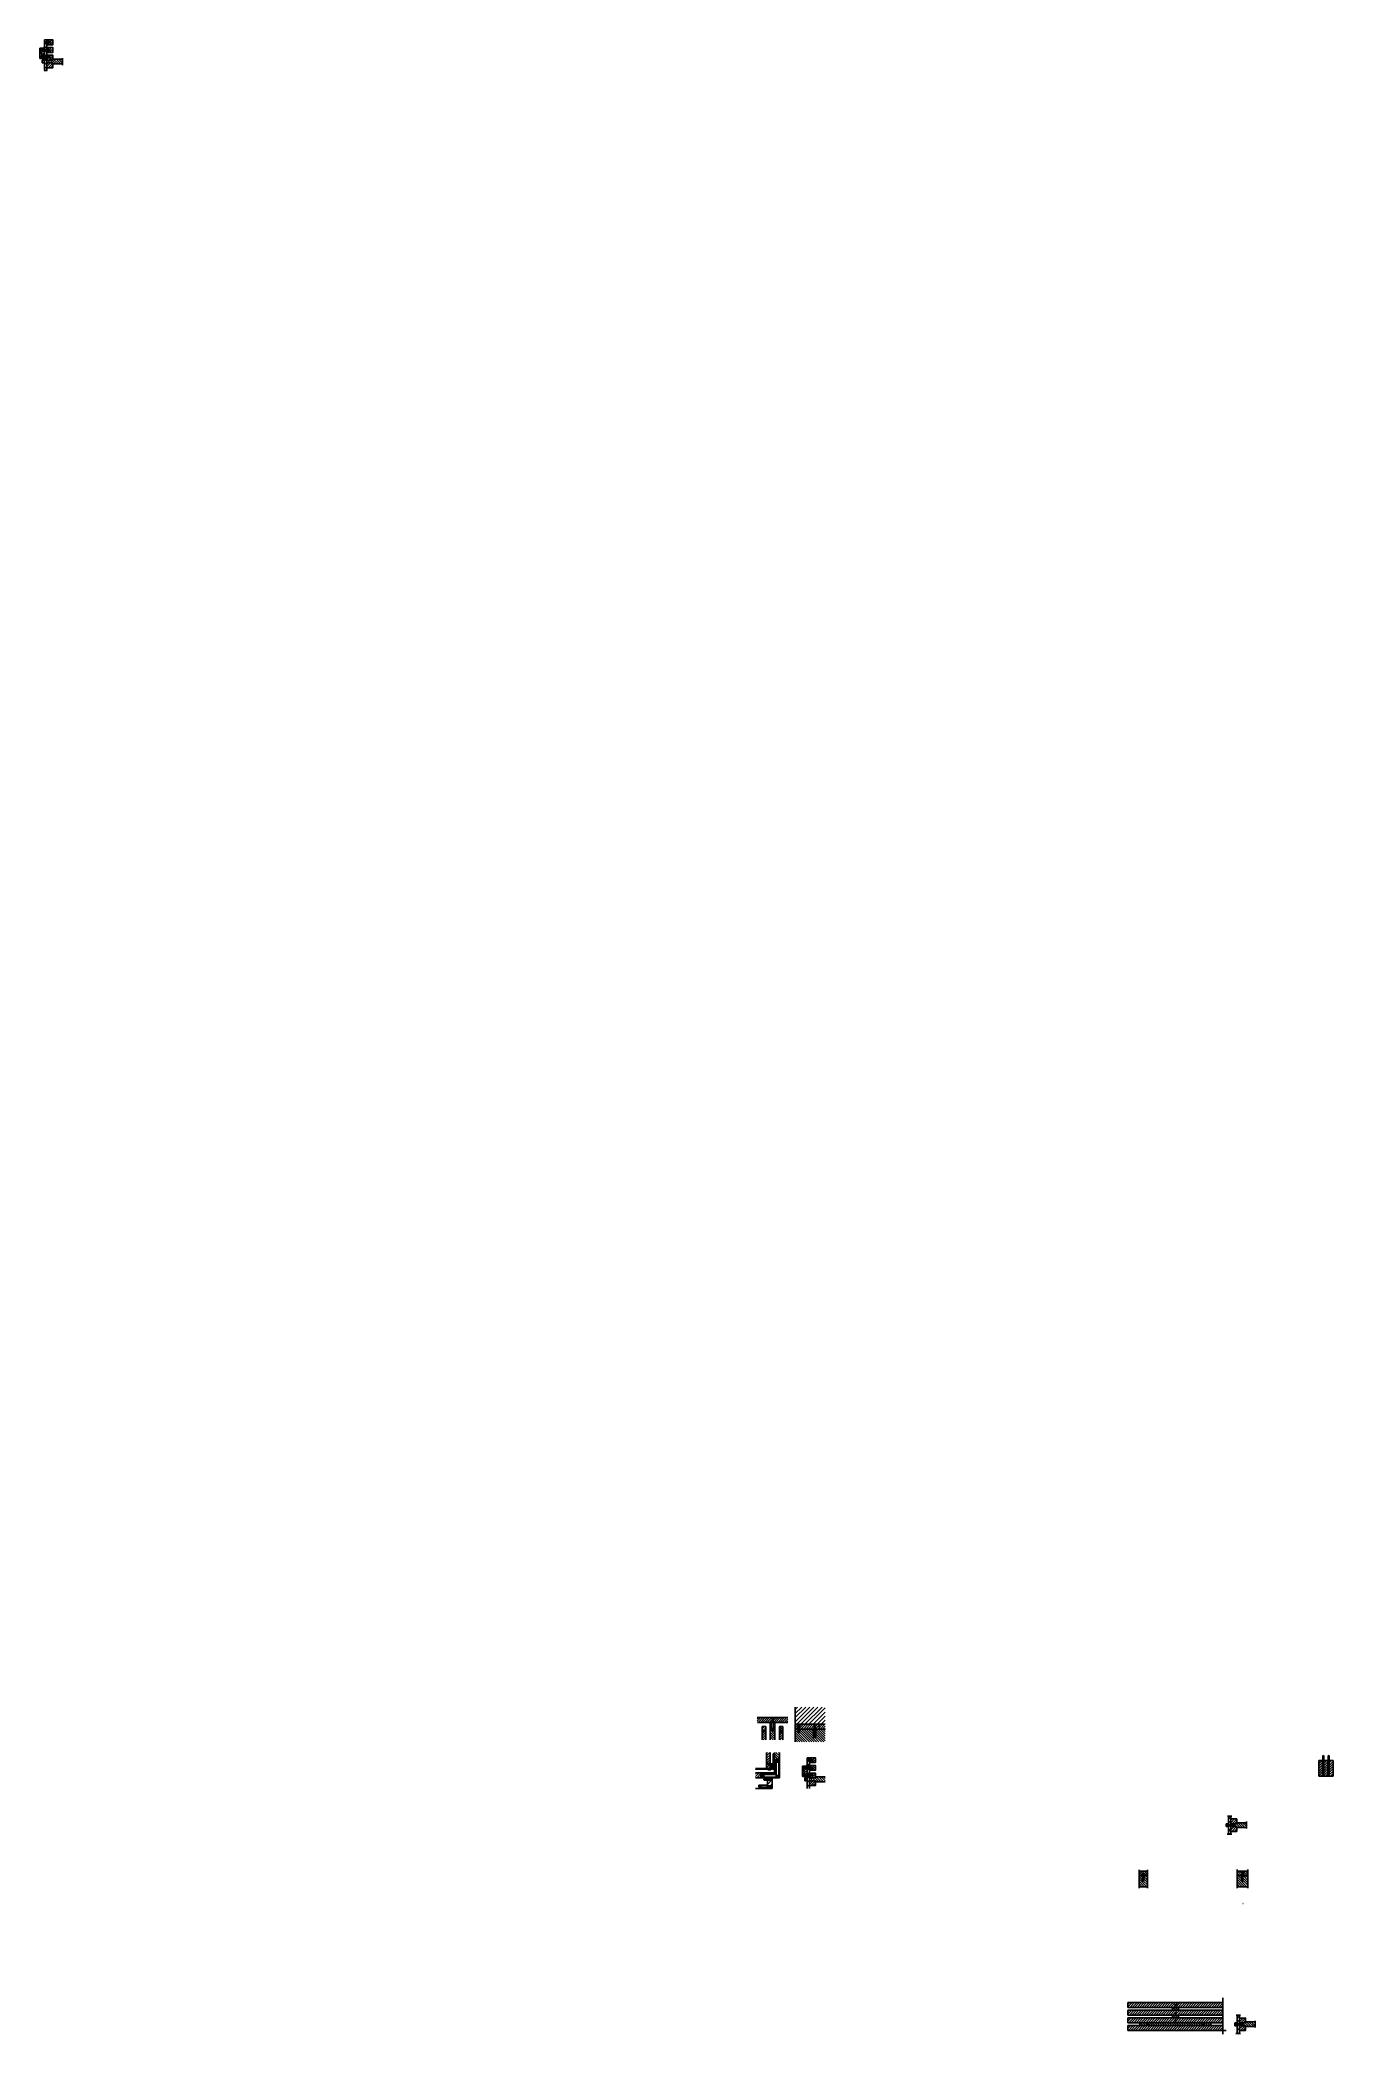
# Model space of a CAD drawing. Header units: millimetres. Extents: x 7 to 1272, y -517 to 867.
# Drawn here: x 733 to 1272, y 34 to 867 of the extents above; entities that cross this region are included whole.
import ezdxf

# ---------------------------------------------------------------- set-up
doc = ezdxf.new("R2010")
doc.units = ezdxf.units.MM
for name, color, linetype in [('ARREDI_attrezzature', 175, 'Continuous'), ('filatura', 8, 'Continuous'), ('tratteggio', 5, 'Continuous')]:
    doc.layers.add(name, color=color, linetype=linetype)
pattern_1 = [(45, (613.102, 541.115), (-0.85, 0.85), [])]
pattern_2 = [(45, (931.206, -175.759), (-0.85, 0.85), [])]

# ---------------------------------------------------------------- blocks, each defined once
blk = doc.blocks.new('vite')
for p, q in [((261.03, 104.34), (260.86, 104.53)), ((260.98, 102.63), (260.98, 104.4)), ((260.98, 102.63), (260.98, 102.53)), ((261.03, 102.63), (261.03, 104.34)), ((261.03, 102.63), (261.03, 102.44)), ((261.03, 102.44), (261.03, 102.33)), ((261.03, 100.33), (261.03, 102.33)), ((261.03, 100.33), (261.23, 100.13)), ((261.43, 100.33), (261.03, 100.33)), ((261.43, 100.33), (261.23, 100.13)), ((261.43, 104.34), (261.6, 104.53)), ((261.43, 102.63), (261.43, 104.34)), ((261.43, 102.63), (261.43, 102.44)), ((261.43, 102.44), (261.43, 100.33)), ((261.48, 104.4), (261.48, 102.53))]:
    blk.add_line(p, q)
at = {"layer": 'filatura'}
for p, q in [((261.03, 104.23), (261.43, 104.23)), ((261.03, 102.64), (261.13, 102.53)), ((261.13, 102.52), (261.13, 102.53)), ((261.13, 102.52), (261.13, 102.33)), ((261.13, 100.33), (261.13, 102.33)), ((261.43, 102.64), (261.33, 102.53)), ((261.33, 102.52), (261.33, 102.53)), ((261.33, 102.52), (261.33, 102.33)), ((261.33, 102.33), (261.33, 100.33))]:
    blk.add_line(p, q, dxfattribs=at)
blk = doc.blocks.new('vite 2')
for p, q in [((302.35, 103.43), (302.45, 103.53)), ((302.35, 103.43), (302.35, 100.63)), ((302.35, 100.63), (302.45, 100.53)), ((302.75, 103.53), (302.45, 103.53)), ((302.45, 100.53), (302.75, 100.53)), ((302.75, 103.53), (302.85, 103.43)), ((302.85, 100.63), (302.75, 100.53)), ((302.85, 102.53), (302.85, 103.43)), ((302.85, 102.53), (302.85, 100.63))]:
    blk.add_line(p, q)
at = {"layer": 'filatura'}
for p, q in [((302.35, 103.43), (302.85, 103.43)), ((302.35, 100.63), (302.85, 100.63)), ((302.45, 100.53), (302.45, 103.53)), ((302.75, 103.53), (302.75, 100.53))]:
    blk.add_line(p, q, dxfattribs=at)
blk = doc.blocks.new('retino 4')
at = {"linetype": 'Continuous'}
for p, q in [((278.26, 181.97), (276.76, 183.47)), ((278.26, 182.97), (277.55, 183.68)), ((280.26, 181.97), (278.76, 183.47)), ((280.26, 182.97), (279.55, 183.68)), ((280.05, 179.18), (276.76, 182.47)), ((279.05, 179.18), (276.76, 181.47)), ((278.05, 179.18), (276.76, 180.47)), ((277.05, 179.18), (276.76, 179.47)), ((280.26, 179.97), (278.55, 181.68)), ((280.26, 180.97), (278.76, 182.47))]:
    blk.add_line(p, q, dxfattribs=at)
blk = doc.blocks.new('retino9')
at = {"layer": 'ARREDI_attrezzature', "linetype": 'Continuous'}
for p, q in [((354.4, 328.86), (353.98, 329.29)), ((355.4, 328.86), (354.2, 330.06)), ((356.4, 328.86), (355.2, 330.06)), ((356.48, 329.79), (356.2, 330.06))]:
    blk.add_line(p, q, dxfattribs=at)
blk = doc.blocks.new('retino 10')
at = {"layer": 'ARREDI_attrezzature', "linetype": 'Continuous'}
for p, q in [((367.56, 309.57), (367.24, 309.9)), ((368.56, 309.57), (367.36, 310.77)), ((369.56, 309.57), (368.36, 310.77)), ((370.56, 309.57), (370.13, 310)), ((371.56, 309.57), (370.36, 310.77)), ((372.56, 309.57), (371.36, 310.77)), ((373.56, 309.57), (372.36, 310.77)), ((374.56, 309.57), (373.36, 310.77)), ((375.56, 309.57), (374.36, 310.77)), ((376.56, 309.57), (375.36, 310.77)), ((377.56, 309.57), (376.36, 310.77)), ((378.56, 309.57), (377.36, 310.77)), ((379.56, 309.57), (378.36, 310.77)), ((380.56, 309.57), (379.36, 310.77)), ((381.56, 309.57), (380.36, 310.77)), ((382.56, 309.57), (381.36, 310.77)), ((383.56, 309.57), (382.36, 310.77)), ((384.56, 309.57), (383.36, 310.77)), ((385.56, 309.57), (384.36, 310.77)), ((386.56, 309.57), (385.36, 310.77)), ((387.56, 309.57), (386.36, 310.77)), ((388.56, 309.57), (387.36, 310.77)), ((389.56, 309.57), (388.36, 310.77)), ((390.56, 309.57), (389.36, 310.77)), ((391.56, 309.57), (390.36, 310.77)), ((392.56, 309.57), (391.36, 310.77)), ((393.56, 309.57), (392.36, 310.77)), ((393.76, 310.37), (393.36, 310.77)), ((394.56, 309.57), (393.93, 310.2)), ((395.56, 309.57), (394.36, 310.77)), ((396.56, 309.57), (395.36, 310.77)), ((396.74, 310.4), (396.36, 310.77))]:
    blk.add_line(p, q, dxfattribs=at)

msp = doc.modelspace()

# ---------------------------------------------------------------- hatches: boundary and pattern name
h = msp.add_hatch()
h.set_pattern_fill('JIS_WOOD', color=175, scale=1.7)
h.set_pattern_definition([(45, (644.8805, -450.3925), (-0.85, 0.85), [])])
h.paths.add_polyline_path([(1047.58, 170.92), (1047.58, 165.79), (1047.58, 164.29, 0.275659), (1048.08, 163.76), (1060.14, 163.76), (1060.14, 170.92)])
at = {"layer": 'ARREDI_attrezzature'}
h = msp.add_hatch(dxfattribs=at)
h.set_pattern_fill('JIS_WOOD', color=256, scale=1.7)
h.set_pattern_definition(pattern_1)
h.paths.add_polyline_path([(735.44, 861.43), (735.44, 862.18), (734.58, 862.18), (734.44, 862.18), (734.44, 859.58), (734.58, 859.58), (735.44, 859.58), (735.44, 860.23)])
h.paths.add_polyline_path([(735.44, 864.63), (735.44, 865.38), (734.58, 865.38), (734.44, 865.25), (734.44, 862.68), (734.58, 862.68), (735.44, 862.68), (735.44, 863.43)])
h.paths.add_polyline_path([(735.44, 866.63), (734.44, 866.63), (734.44, 866), (734.58, 865.88), (735.44, 865.88)])
h = msp.add_hatch(dxfattribs=at)
h.set_pattern_fill('JIS_WOOD', color=256, scale=1.7)
h.set_pattern_definition(pattern_1)
h.paths.add_polyline_path([(735.44, 857.03), (735.44, 857.43), (735.44, 857.83), (735.44, 858.23), (735.44, 859.03), (735.44, 859.08), (734.58, 859.08), (734.44, 859.08), (734.44, 858.98), (734.44, 857.88), (734.44, 857.38), (734.44, 853.83), (735.44, 853.83), (735.44, 855.03)])
h = msp.add_hatch(dxfattribs=at)
h.set_pattern_fill('JIS_WOOD', color=256, scale=1.7)
h.set_pattern_definition(pattern_2)
h.paths.add_polyline_path([(1053.55, 144.55), (1053.55, 145.3), (1052.68, 145.3), (1052.55, 145.3), (1052.55, 142.7), (1052.68, 142.7), (1053.55, 142.7), (1053.55, 143.35)])
h.paths.add_polyline_path([(1053.55, 147.75), (1053.55, 148.5), (1052.68, 148.5), (1052.55, 148.38), (1052.55, 145.8), (1052.68, 145.8), (1053.55, 145.8), (1053.55, 146.55)])
h.paths.add_polyline_path([(1053.55, 149.75), (1052.55, 149.75), (1052.55, 149.12), (1052.68, 149), (1053.55, 149)])
h = msp.add_hatch(dxfattribs=at)
h.set_pattern_fill('JIS_WOOD', color=256, scale=1.7)
h.set_pattern_definition(pattern_2)
h.paths.add_polyline_path([(1053.55, 140.15), (1053.55, 140.55), (1053.55, 140.95), (1053.55, 141.35), (1053.55, 142.15), (1053.55, 142.2), (1052.68, 142.2), (1052.55, 142.2), (1052.55, 142.1), (1052.55, 141), (1052.55, 140.5), (1052.55, 136.95), (1053.55, 136.95), (1053.55, 138.15)])
h = msp.add_hatch(dxfattribs=at)
h.set_pattern_fill('JIS_WOOD', color=256, scale=1.7)
h.set_pattern_definition([(45, (1106.9529, -175.668), (-0.85, 0.85), [])])
h.paths.add_polyline_path([(1229.29, 124.24), (1229.29, 125.44), (1228.29, 125.44), (1228.29, 121.89), (1228.43, 121.89), (1229.29, 121.89), (1229.29, 122.24)])
h.paths.add_polyline_path([(1229.29, 121.04), (1229.29, 121.39), (1228.43, 121.39), (1228.29, 121.39), (1228.29, 117.84), (1229.29, 117.84), (1229.29, 119.04)])
h = msp.add_hatch(dxfattribs=at)
h.set_pattern_fill('JIS_WOOD', color=256, scale=1.7)
h.set_pattern_definition([(45, (1110.5851, -258.7415), (-0.85, 0.85), [])])
h.paths.add_polyline_path([(1232.93, 41.17), (1232.93, 42.37), (1231.93, 42.37), (1231.93, 38.82), (1232.06, 38.82), (1232.93, 38.82), (1232.93, 39.17)])
h.paths.add_polyline_path([(1232.93, 37.97), (1232.93, 38.32), (1232.06, 38.32), (1231.93, 38.32), (1231.93, 34.77), (1232.93, 34.77), (1232.93, 35.97)])

# ---------------------------------------------------------------- linework, layer by layer
for p, q in [((734.44, 862.68), (734.44, 866.63)), ((735.44, 866.63), (734.44, 866.63)), ((734.44, 866.13), (734.44, 865.83)), ((734.63, 865.83), (734.44, 866)), ((735.44, 865.88), (734.58, 865.88)), ((734.63, 865.83), (736.74, 865.83)), ((734.74, 865.83), (734.74, 865.83)), ((735.44, 866.63), (735.94, 866.63)), ((735.44, 865.83), (735.44, 865.88)), ((736.74, 865.83), (736.74, 865.43)), ((736.74, 865.83), (736.94, 865.63)), ((736.74, 865.43), (736.94, 865.63)), ((732.54, 858.83), (732.54, 863.13)), ((732.54, 863.13), (733.54, 863.13)), ((732.73, 862.63), (732.54, 862.8)), ((732.73, 862.23), (732.54, 862.05)), ((732.54, 861.75), (732.94, 861.75)), ((732.54, 859.9), (733.29, 859.9)), ((732.73, 859.53), (732.54, 859.7)), ((732.73, 859.13), (732.54, 858.95)), ((732.54, 858.83), (733.54, 858.83)), ((734.44, 862.68), (732.68, 862.68)), ((734.44, 862.18), (732.68, 862.18)), ((734.44, 859.58), (732.68, 859.58)), ((734.44, 859.08), (732.68, 859.08)), ((734.44, 862.63), (732.73, 862.63)), ((734.44, 862.23), (732.73, 862.23)), ((734.44, 859.53), (732.73, 859.53)), ((734.44, 859.13), (732.73, 859.13)), ((732.94, 861.75), (732.94, 860.9)), ((732.94, 860.9), (733.29, 860.9)), ((733.29, 859.9), (733.29, 860.9)), ((734.44, 858.23), (733.44, 858.23)), ((733.44, 858.23), (733.44, 857.03)), ((733.74, 863.13), (733.54, 863.13)), ((733.74, 858.83), (733.54, 858.83)), ((733.94, 863.13), (733.74, 863.13)), ((733.94, 858.83), (733.74, 858.83)), ((734.44, 863.43), (734.04, 863.43)), ((734.04, 863.23), (734.04, 863.43)), ((734.04, 858.43), (734.04, 858.73)), ((734.04, 858.23), (734.04, 858.43)), ((734.63, 865.43), (734.44, 865.25)), ((734.44, 862.68), (734.58, 862.68)), ((734.44, 862.63), (734.63, 862.63)), ((734.44, 862.23), (734.63, 862.23)), ((734.44, 859.53), (734.44, 862.18)), ((734.44, 862.18), (734.58, 862.18)), ((734.44, 859.58), (734.58, 859.58)), ((734.44, 859.53), (734.63, 859.53)), ((734.44, 859.13), (734.63, 859.13)), ((734.44, 859.08), (734.58, 859.08)), ((734.44, 858.98), (734.44, 859.08)), ((734.44, 857.88), (734.44, 858.98)), ((734.44, 857.88), (734.44, 857.38)), ((734.44, 853.83), (734.44, 857.38)), ((735.44, 865.38), (734.58, 865.38)), ((735.44, 862.68), (734.58, 862.68)), ((735.44, 862.18), (734.58, 862.18)), ((735.44, 859.58), (734.58, 859.58)), ((735.44, 859.08), (734.58, 859.08)), ((734.74, 865.43), (734.63, 865.43)), ((734.63, 862.63), (736.74, 862.63)), ((734.74, 862.23), (734.63, 862.23)), ((734.63, 859.53), (736.74, 859.53)), ((734.74, 859.13), (734.63, 859.13)), ((736.74, 865.43), (734.74, 865.43)), ((734.74, 862.63), (734.74, 862.63)), ((736.74, 862.23), (734.74, 862.23)), ((736.74, 859.13), (734.74, 859.13)), ((735.44, 865.43), (735.44, 865.38)), ((735.44, 863.43), (735.44, 864.63)), ((735.44, 861.43), (735.44, 862.18)), ((735.44, 860.23), (735.44, 861.43)), ((735.44, 859.03), (735.44, 859.13)), ((735.44, 857.83), (735.44, 858.23)), ((735.44, 857.83), (735.44, 857.43)), ((735.44, 857.03), (735.44, 857.43)), ((736.74, 862.63), (736.94, 862.43)), ((736.74, 862.63), (736.74, 862.23)), ((736.74, 862.23), (736.94, 862.43)), ((736.74, 859.53), (736.94, 859.33)), ((736.74, 859.53), (736.74, 859.13)), ((736.74, 859.13), (736.94, 859.33)), ((737.94, 858.63), (741.94, 858.63)), ((737.94, 858.63), (741.94, 858.63)), ((733.44, 857.03), (734.44, 857.03)), ((735.44, 855.03), (735.44, 853.83)), ((741.94, 856.63), (737.94, 856.63)), ((1031.79, 166.51), (1044.55, 166.51)), ((1047.58, 165.79), (1047.58, 170.92)), ((1031.8, 164.51), (1037.15, 164.51)), ((1033.79, 162.84), (1035.29, 162.84)), ((1033.79, 161.31), (1033.79, 162.84)), ((1033.79, 161.31), (1033.79, 157.23)), ((1035.29, 162.84), (1035.29, 157.23)), ((1037.14, 164.51), (1037.94, 164.51)), ((1037.14, 157.23), (1037.14, 164.51)), ((1037.69, 164.51), (1037.69, 160.96)), ((1037.69, 160.96), (1037.84, 160.96)), ((1037.94, 164.46), (1037.74, 164.46)), ((1037.74, 164.46), (1037.74, 161.96)), ((1037.74, 161.96), (1038.54, 161.96)), ((1037.84, 161.36), (1037.84, 160.96)), ((1037.84, 161.36), (1037.94, 161.36)), ((1037.84, 160.96), (1038.44, 160.96)), ((1037.94, 166.01), (1038.14, 166.13)), ((1037.94, 165.81), (1038.04, 165.87)), ((1037.94, 164.51), (1037.94, 165.81)), ((1037.94, 164.51), (1037.94, 164.46)), ((1037.94, 161.96), (1037.94, 161.36)), ((1037.94, 161.36), (1038.35, 161.36)), ((1038.04, 166.01), (1038.04, 165.87)), ((1038.04, 165.87), (1038.24, 165.87)), ((1038.34, 166.01), (1038.14, 166.13)), ((1038.24, 165.87), (1038.24, 166.01)), ((1038.34, 165.81), (1038.24, 165.87)), ((1038.34, 164.51), (1038.34, 165.81)), ((1038.34, 164.51), (1039.14, 164.51)), ((1038.34, 164.51), (1044.55, 164.51)), ((1038.34, 164.46), (1038.34, 164.51)), ((1038.34, 164.46), (1038.54, 164.46)), ((1038.34, 161.96), (1038.34, 161.36)), ((1038.35, 161.36), (1038.44, 161.36)), ((1038.44, 161.96), (1039.14, 161.96)), ((1038.44, 161.67), (1038.44, 161.96)), ((1038.44, 161.67), (1038.44, 161.17)), ((1038.44, 161.36), (1038.44, 160.96)), ((1039.03, 161.17), (1038.44, 161.17)), ((1038.44, 160.96), (1038.59, 160.96)), ((1038.54, 164.46), (1038.54, 161.96)), ((1038.59, 164.51), (1038.59, 161.96)), ((1038.59, 161.07), (1038.59, 161.17)), ((1038.59, 161.07), (1038.59, 160.96)), ((1039.03, 161.17), (1039.14, 161.17)), ((1039.14, 164.51), (1039.14, 157.23)), ((1040.99, 162.84), (1040.99, 157.23)), ((1042.49, 162.84), (1040.99, 162.84)), ((1042.49, 161.31), (1042.49, 162.84)), ((1042.49, 161.31), (1042.49, 157.23)), ((1047.58, 165.79), (1047.58, 164.29)), ((1047.58, 161.76), (1047.58, 163.76)), ((1047.58, 163.76), (1060.14, 163.76)), ((1048.88, 161.76), (1047.58, 161.76)), ((1047.58, 156.43), (1047.58, 161.76)), ((1055.52, 161.76), (1049.38, 161.76)), ((1055.27, 161.76), (1055.27, 158.2)), ((1055.27, 158.2), (1055.42, 158.2)), ((1055.52, 161.76), (1055.32, 161.76)), ((1055.32, 161.7), (1055.32, 159.2)), ((1055.32, 161.7), (1055.52, 161.7)), ((1055.32, 159.2), (1056.12, 159.2)), ((1055.42, 158.53), (1055.42, 158.2)), ((1055.42, 158.2), (1056.02, 158.2)), ((1055.52, 163.26), (1055.72, 163.37)), ((1055.52, 163.06), (1055.62, 163.11)), ((1055.52, 161.76), (1055.52, 163.06)), ((1055.52, 161.76), (1055.52, 161.7)), ((1055.52, 159.2), (1055.52, 159.14)), ((1055.62, 163.26), (1055.62, 163.11)), ((1055.62, 163.11), (1055.82, 163.11)), ((1055.92, 163.26), (1055.72, 163.37)), ((1055.82, 163.11), (1055.82, 163.26)), ((1055.92, 163.06), (1055.82, 163.11)), ((1055.92, 161.76), (1055.92, 163.06)), ((1060.14, 161.76), (1055.92, 161.76)), ((1055.92, 161.76), (1055.92, 161.7)), ((1056.12, 161.7), (1055.92, 161.7)), ((1056.02, 158.53), (1056.02, 158.2)), ((1056.02, 158.2), (1056.17, 158.2)), ((1056.12, 161.7), (1056.12, 159.2)), ((1056.17, 161.76), (1056.17, 159.2)), ((1056.17, 158.32), (1056.17, 159.2)), ((1056.17, 158.32), (1056.17, 158.2)), ((1057.58, 161.76), (1056.28, 161.76)), ((1057.58, 163.76), (1057.58, 161.76)), ((1035.66, 151.95), (1035.66, 145.65)), ((1037.16, 151.95), (1037.16, 145.25)), ((1038.46, 151.35), (1038.46, 144.95)), ((1038.46, 151.35), (1039.01, 151.35)), ((1039.01, 148.35), (1039.01, 151.95)), ((1039.01, 148.35), (1039.01, 151.35)), ((1041.01, 141.45), (1041.01, 151.95)), ((1267.62, 150.55), (1267.82, 150.75)), ((1267.62, 148.44), (1267.62, 150.55)), ((1267.62, 150.55), (1268.02, 150.55)), ((1268.02, 150.55), (1267.82, 150.75)), ((1268.02, 150.55), (1268.02, 148.55)), ((1269.87, 150.55), (1270.07, 150.75)), ((1269.87, 148.44), (1269.87, 150.55)), ((1269.87, 150.55), (1270.27, 150.55)), ((1270.27, 150.55), (1270.07, 150.75)), ((1270.27, 150.55), (1270.27, 148.55)), ((1035.66, 145.25), (1031.01, 145.25)), ((1031.01, 144.95), (1036.16, 144.95)), ((1031.01, 143.45), (1035.41, 143.45)), ((1033.48, 142.8), (1033.25, 142.8)), ((1033.25, 142.76), (1033.25, 142.8)), ((1033.25, 141.7), (1033.25, 142.76)), ((1033.25, 142.75), (1033.75, 142.75)), ((1033.25, 141.72), (1033.75, 141.72)), ((1033.25, 141.67), (1033.25, 141.7)), ((1033.25, 141.67), (1035.62, 141.67)), ((1035.62, 142.8), (1033.48, 142.8)), ((1033.75, 142.75), (1033.75, 141.72)), ((1033.75, 142.46), (1034.55, 142.46)), ((1033.75, 142), (1034.55, 142)), ((1034.55, 141.72), (1034.55, 142.75)), ((1034.55, 142.75), (1039.71, 142.75)), ((1034.55, 141.72), (1040.26, 141.72)), ((1036.22, 143.45), (1035.41, 143.45)), ((1036.22, 142.8), (1035.62, 142.8)), ((1040.79, 141.67), (1035.62, 141.67)), ((1035.66, 145.65), (1035.66, 145.45)), ((1035.66, 145.45), (1035.66, 145.25)), ((1036.16, 145.25), (1035.66, 145.25)), ((1036.16, 145.25), (1037.16, 145.25)), ((1037.16, 144.95), (1036.16, 144.95)), ((1036.16, 144.95), (1036.16, 144.75)), ((1036.16, 144.75), (1037.46, 144.75)), ((1036.22, 143.45), (1036.22, 142.8)), ((1036.22, 143.45), (1036.22, 143.35)), ((1036.42, 143.45), (1036.22, 143.45)), ((1036.22, 142.8), (1036.22, 142.75)), ((1036.42, 143.45), (1036.81, 143.45)), ((1036.81, 143.45), (1037.01, 143.45)), ((1039.01, 143.45), (1037.01, 143.45)), ((1037.01, 142.8), (1037.01, 143.45)), ((1037.22, 142.8), (1037.01, 142.8)), ((1037.01, 142.8), (1037.01, 142.75)), ((1038.31, 147.2), (1037.16, 147.2)), ((1037.16, 144.95), (1037.16, 145.25)), ((1039.66, 142.8), (1037.22, 142.8)), ((1037.46, 146.95), (1037.46, 144.95)), ((1038.06, 144.95), (1037.46, 144.95)), ((1037.46, 144.95), (1037.46, 144.75)), ((1037.46, 144.75), (1037.46, 144.95)), ((1038.06, 145.2), (1038.06, 146.7)), ((1038.06, 145.2), (1038.46, 145.2)), ((1038.06, 145.2), (1038.06, 144.95)), ((1038.31, 146.7), (1038.31, 147.2)), ((1038.65, 148.35), (1038.46, 148.52)), ((1038.65, 147.95), (1038.46, 147.78)), ((1038.46, 144.95), (1039.01, 144.95)), ((1039.01, 148.4), (1038.59, 148.4)), ((1038.59, 147.9), (1039.01, 147.9)), ((1038.86, 148.35), (1038.65, 148.35)), ((1039.26, 147.95), (1038.65, 147.95)), ((1038.86, 148.35), (1039.26, 148.35)), ((1039.01, 146.85), (1039.01, 147.95)), ((1039.01, 146.45), (1039.01, 146.85)), ((1039.01, 146.23), (1039.01, 146.45)), ((1039.11, 146.23), (1039.01, 146.23)), ((1039.01, 146.03), (1039.01, 146.23)), ((1039.01, 146.03), (1039.01, 145.65)), ((1039.01, 145.65), (1039.01, 145.45)), ((1039.01, 143.45), (1039.01, 145.45)), ((1039.11, 145.45), (1039.01, 145.45)), ((1039.44, 143.02), (1039.01, 143.45)), ((1039.11, 146.23), (1039.71, 146.23)), ((1039.11, 145.45), (1039.71, 145.45)), ((1039.26, 148.35), (1039.45, 148.35)), ((1039.26, 147.95), (1039.45, 147.95)), ((1039.44, 143.02), (1039.66, 142.8)), ((1039.45, 148.35), (1039.56, 148.25)), ((1039.45, 147.95), (1039.56, 148.05)), ((1039.56, 148.25), (1039.56, 148.05)), ((1039.66, 146.23), (1039.66, 149.2)), ((1039.66, 149.2), (1039.69, 149.2)), ((1039.66, 142.8), (1039.66, 145.45)), ((1039.66, 142.8), (1039.66, 142.8)), ((1040.75, 149.2), (1039.69, 149.2)), ((1039.71, 148.7), (1039.71, 149.2)), ((1039.71, 148.7), (1040.74, 148.7)), ((1040.74, 147.9), (1039.71, 147.9)), ((1039.71, 142.18), (1039.71, 147.9)), ((1039.99, 148.7), (1039.99, 147.9)), ((1040.45, 148.7), (1040.45, 147.9)), ((1040.74, 148.7), (1040.74, 149.2)), ((1040.74, 142.18), (1040.74, 147.9)), ((1040.75, 149.2), (1040.79, 149.2)), ((1040.79, 141.67), (1040.79, 149.2)), ((1040.79, 141.67), (1041.01, 141.45)), ((1050.65, 141.95), (1050.65, 146.25)), ((1050.65, 146.25), (1051.65, 146.25)), ((1050.84, 145.75), (1050.65, 145.92)), ((1050.84, 145.35), (1050.65, 145.18)), ((1050.65, 144.88), (1051.05, 144.88)), ((1050.65, 143.02), (1051.4, 143.02)), ((1050.84, 142.65), (1050.65, 142.82)), ((1050.84, 142.25), (1050.65, 142.08)), ((1050.65, 141.95), (1051.65, 141.95)), ((1052.55, 145.8), (1050.78, 145.8)), ((1052.55, 145.3), (1050.78, 145.3)), ((1052.55, 142.7), (1050.78, 142.7)), ((1052.55, 142.2), (1050.78, 142.2)), ((1052.55, 145.75), (1050.84, 145.75)), ((1052.55, 145.35), (1050.84, 145.35)), ((1052.55, 142.65), (1050.84, 142.65)), ((1052.55, 142.25), (1050.84, 142.25)), ((1051.05, 144.88), (1051.05, 144.02)), ((1051.05, 144.02), (1051.4, 144.02)), ((1051.4, 143.02), (1051.4, 144.02)), ((1051.85, 146.25), (1051.65, 146.25)), ((1051.85, 141.95), (1051.65, 141.95)), ((1052.05, 146.25), (1051.85, 146.25)), ((1052.05, 141.95), (1051.85, 141.95)), ((1052.55, 146.55), (1052.15, 146.55)), ((1052.15, 146.35), (1052.15, 146.55)), ((1052.15, 141.55), (1052.15, 141.85)), ((1052.15, 141.35), (1052.15, 141.55)), ((1052.55, 145.8), (1052.55, 149.75)), ((1053.55, 149.75), (1052.55, 149.75)), ((1052.55, 149.25), (1052.55, 148.95)), ((1052.74, 148.95), (1052.55, 149.12)), ((1052.74, 148.55), (1052.55, 148.38)), ((1052.55, 145.8), (1052.68, 145.8)), ((1052.55, 145.75), (1052.74, 145.75)), ((1052.55, 145.35), (1052.74, 145.35)), ((1052.55, 142.65), (1052.55, 145.3)), ((1052.55, 145.3), (1052.68, 145.3)), ((1052.55, 142.7), (1052.68, 142.7)), ((1052.55, 142.65), (1052.74, 142.65)), ((1052.55, 142.25), (1052.74, 142.25)), ((1052.55, 142.2), (1052.68, 142.2)), ((1052.55, 142.1), (1052.55, 142.2)), ((1052.55, 141), (1052.55, 142.1)), ((1053.55, 149), (1052.68, 149)), ((1053.55, 148.5), (1052.68, 148.5)), ((1053.55, 145.8), (1052.68, 145.8)), ((1053.55, 145.3), (1052.68, 145.3)), ((1053.55, 142.7), (1052.68, 142.7)), ((1053.55, 142.2), (1052.68, 142.2)), ((1052.74, 148.95), (1054.85, 148.95)), ((1052.85, 148.55), (1052.74, 148.55)), ((1052.74, 145.75), (1054.85, 145.75)), ((1052.85, 145.35), (1052.74, 145.35)), ((1052.74, 142.65), (1054.85, 142.65)), ((1052.85, 142.25), (1052.74, 142.25)), ((1052.85, 148.95), (1052.85, 148.95)), ((1054.85, 148.55), (1052.85, 148.55)), ((1052.85, 145.75), (1052.85, 145.75)), ((1054.85, 145.35), (1052.85, 145.35)), ((1054.85, 142.25), (1052.85, 142.25)), ((1053.55, 149.75), (1054.05, 149.75)), ((1053.55, 148.95), (1053.55, 149)), ((1053.55, 148.55), (1053.55, 148.5)), ((1053.55, 146.55), (1053.55, 147.75)), ((1053.55, 144.55), (1053.55, 145.3)), ((1053.55, 143.35), (1053.55, 144.55)), ((1053.55, 142.15), (1053.55, 142.25)), ((1054.85, 148.95), (1054.85, 148.55)), ((1054.85, 148.95), (1055.05, 148.75)), ((1054.85, 148.55), (1055.05, 148.75)), ((1054.85, 145.75), (1055.05, 145.55)), ((1054.85, 145.75), (1054.85, 145.35)), ((1054.85, 145.35), (1055.05, 145.55)), ((1054.85, 142.65), (1055.05, 142.45)), ((1054.85, 142.65), (1054.85, 142.25)), ((1054.85, 142.25), (1055.05, 142.45)), ((1056.05, 141.75), (1060.05, 141.75)), ((1056.05, 141.75), (1060.05, 141.75)), ((1265.95, 148.61), (1265.95, 142.11)), ((1265.95, 148.61), (1267.62, 148.61)), ((1265.95, 142.11), (1271.95, 142.11)), ((1267.62, 142.3), (1267.45, 142.11)), ((1267.57, 143.11), (1267.57, 148.61)), ((1267.57, 143.11), (1267.57, 142.25)), ((1267.62, 148.44), (1267.62, 142.3)), ((1267.62, 142.41), (1267.62, 142.41)), ((1268.02, 148.61), (1269.87, 148.61)), ((1268.02, 148.55), (1268.02, 148.44)), ((1268.02, 148.44), (1268.02, 142.3)), ((1268.02, 142.3), (1268.2, 142.11)), ((1268.07, 143.11), (1268.07, 148.61)), ((1268.07, 143.11), (1268.07, 142.25)), ((1269.87, 142.3), (1269.7, 142.11)), ((1269.82, 143.11), (1269.82, 148.61)), ((1269.82, 143.11), (1269.82, 142.25)), ((1269.87, 148.44), (1269.87, 142.3)), ((1269.87, 142.41), (1269.87, 142.41)), ((1270.27, 148.61), (1271.95, 148.61)), ((1270.27, 148.44), (1270.27, 148.55)), ((1270.27, 148.44), (1270.27, 142.3)), ((1270.27, 142.3), (1270.44, 142.11)), ((1270.32, 143.11), (1270.32, 148.61)), ((1270.32, 143.11), (1270.32, 142.25)), ((1271.95, 142.11), (1271.95, 148.61)), ((1038.01, 141.45), (1031.01, 141.45)), ((1031.01, 141.45), (1038.01, 141.45)), ((1038.01, 136.95), (1031.01, 136.95)), ((1031.01, 136.95), (1038.01, 136.95)), ((1036.01, 138.35), (1032.45, 138.35)), ((1032.45, 138.2), (1032.45, 138.35)), ((1032.85, 138.2), (1032.45, 138.2)), ((1032.45, 138.2), (1032.45, 137.6)), ((1032.85, 137.6), (1032.45, 137.6)), ((1032.45, 137.45), (1032.45, 137.6)), ((1032.57, 137.45), (1032.45, 137.45)), ((1032.57, 137.45), (1032.67, 137.45)), ((1032.67, 138.2), (1032.67, 138.35)), ((1032.85, 138.2), (1032.67, 138.2)), ((1032.85, 137.6), (1032.67, 137.6)), ((1032.67, 137.6), (1032.67, 137.45)), ((1033.45, 137.45), (1032.67, 137.45)), ((1032.85, 138.2), (1032.85, 138.1)), ((1033.45, 138.1), (1032.85, 138.1)), ((1032.85, 138.1), (1032.85, 137.69)), ((1033.45, 137.7), (1032.85, 137.7)), ((1032.85, 137.69), (1032.85, 137.6)), ((1033.45, 138.3), (1033.45, 138.35)), ((1035.95, 138.3), (1033.45, 138.3)), ((1033.45, 138.3), (1033.45, 137.5)), ((1035.95, 137.5), (1033.45, 137.5)), ((1033.45, 137.5), (1033.45, 137.45)), ((1036.01, 137.45), (1033.45, 137.45)), ((1034.61, 140.95), (1036.01, 140.95)), ((1035.95, 138.1), (1035.95, 138.3)), ((1036.01, 138.1), (1035.95, 138.1)), ((1035.95, 137.7), (1035.95, 137.5)), ((1035.95, 137.7), (1036.01, 137.7)), ((1036.01, 141.45), (1036.01, 140.95)), ((1036.01, 141.45), (1036.01, 140.95)), ((1036.01, 140.45), (1036.01, 138.1)), ((1036.01, 138.1), (1037.31, 138.1)), ((1036.01, 137.7), (1036.01, 136.95)), ((1036.01, 137.7), (1037.31, 137.7)), ((1037.31, 138.1), (1037.36, 138)), ((1037.31, 137.7), (1037.36, 137.8)), ((1037.51, 138), (1037.36, 138)), ((1037.36, 138), (1037.36, 137.8)), ((1037.36, 137.8), (1037.51, 137.8)), ((1037.51, 138.1), (1037.62, 137.9)), ((1037.51, 137.7), (1037.62, 137.9)), ((1038.01, 136.95), (1038.01, 141.45)), ((1038.01, 141.45), (1041.01, 141.45)), ((1052.55, 141.35), (1051.55, 141.35)), ((1051.55, 141.35), (1051.55, 140.15)), ((1051.55, 140.15), (1052.55, 140.15)), ((1052.55, 141), (1052.55, 140.5)), ((1052.55, 136.95), (1052.55, 140.5)), ((1053.55, 140.95), (1053.55, 141.35)), ((1053.55, 140.95), (1053.55, 140.55)), ((1053.55, 140.15), (1053.55, 140.55)), ((1053.55, 138.15), (1053.55, 136.95)), ((1060.05, 139.75), (1056.05, 139.75)), ((1228.29, 125.44), (1228.29, 121.89)), ((1229.29, 124.24), (1229.29, 125.44)), ((1227.29, 122.24), (1227.29, 121.04)), ((1228.29, 122.24), (1227.29, 122.24)), ((1227.48, 121.84), (1227.29, 122.02)), ((1227.48, 121.44), (1227.29, 121.27)), ((1227.29, 121.04), (1228.29, 121.04)), ((1227.43, 121.89), (1228.43, 121.89)), ((1228.43, 121.39), (1227.43, 121.39)), ((1228.48, 121.84), (1227.48, 121.84)), ((1228.48, 121.44), (1227.48, 121.44)), ((1228.29, 121.39), (1228.29, 117.84)), ((1229.29, 121.89), (1228.43, 121.89)), ((1229.29, 121.39), (1228.43, 121.39)), ((1228.48, 121.84), (1230.59, 121.84)), ((1228.48, 121.44), (1228.59, 121.44)), ((1228.59, 121.84), (1228.59, 121.84)), ((1230.59, 121.44), (1228.59, 121.44)), ((1229.29, 121.84), (1229.29, 122.24)), ((1229.29, 121.39), (1229.29, 121.44)), ((1229.29, 121.04), (1229.29, 121.39)), ((1229.29, 117.84), (1229.29, 119.04)), ((1230.59, 121.84), (1230.59, 121.44)), ((1230.59, 121.84), (1230.79, 121.64)), ((1230.59, 121.44), (1230.79, 121.64)), ((1231.79, 122.64), (1235.79, 122.64)), ((1235.79, 120.64), (1231.79, 120.64)), ((1191, 102.46), (1194.49, 102.46)), ((1192.5, 100.46), (1191, 100.46)), ((1191, 100.46), (1192.5, 100.46)), ((1193, 100.46), (1194.5, 100.46)), ((1193, 100.46), (1194.5, 100.46)), ((1231.87, 102.47), (1236.38, 102.47)), ((1231.87, 100.47), (1233.93, 100.47)), ((1234.38, 100.47), (1234.33, 100.47)), ((1236.38, 100.47), (1234.38, 100.47)), ((1191, 95.96), (1194.49, 95.96)), ((1231.87, 95.97), (1236.38, 95.97)), ((1225.9, 47.59), (1186.4, 47.59)), ((1186.4, 47.59), (1186.4, 45.59)), ((1186.4, 45.59), (1225.9, 45.59)), ((1204.9, 45.59), (1204.9, 44.39)), ((1204.9, 42.39), (1204.9, 41.19)), ((1207.4, 45.59), (1207.4, 44.39)), ((1207.4, 42.39), (1207.4, 41.19)), ((1231.93, 42.37), (1231.93, 38.82)), ((1232.93, 41.17), (1232.93, 42.37)), ((1191.4, 37.99), (1186.4, 37.99)), ((1186.4, 37.99), (1186.4, 35.99)), ((1191.4, 39.19), (1220.9, 39.19)), ((1191.4, 37.99), (1191.4, 39.19)), ((1220.9, 37.99), (1191.4, 37.99)), ((1220.9, 37.99), (1220.9, 39.19)), ((1230.93, 39.17), (1230.93, 37.97)), ((1231.93, 39.17), (1230.93, 39.17)), ((1231.12, 38.77), (1230.93, 38.94)), ((1231.12, 38.37), (1230.93, 38.2)), ((1230.93, 37.97), (1231.93, 37.97)), ((1231.06, 38.82), (1232.06, 38.82)), ((1232.06, 38.32), (1231.06, 38.32)), ((1232.12, 38.77), (1231.12, 38.77)), ((1232.12, 38.37), (1231.12, 38.37)), ((1231.93, 38.32), (1231.93, 34.77)), ((1232.93, 38.82), (1232.06, 38.82)), ((1232.93, 38.32), (1232.06, 38.32)), ((1232.12, 38.77), (1234.23, 38.77)), ((1232.12, 38.37), (1232.23, 38.37)), ((1232.23, 38.77), (1232.23, 38.77)), ((1234.23, 38.37), (1232.23, 38.37)), ((1232.93, 38.77), (1232.93, 39.17)), ((1232.93, 38.32), (1232.93, 38.37)), ((1232.93, 37.97), (1232.93, 38.32)), ((1232.93, 34.77), (1232.93, 35.97)), ((1234.23, 38.77), (1234.23, 38.37)), ((1234.23, 38.77), (1234.43, 38.57)), ((1234.23, 38.37), (1234.43, 38.57)), ((1235.43, 39.57), (1239.43, 39.57)), ((1239.43, 37.57), (1235.43, 37.57))]:
    msp.add_line(p, q)
at = {"linetype": 'Continuous'}
msp.add_line((1234.33, 88.9), (1234.38, 88.95), dxfattribs=at)
for points in [[(735.44, 865.83), (735.44, 866.63), (737.94, 866.63), (737.94, 864.63), (735.44, 864.63), (735.44, 865.43)], [(735.44, 862.63), (735.44, 863.43), (737.94, 863.43), (737.94, 861.43), (735.44, 861.43), (735.44, 862.23)], [(735.44, 859.53), (735.44, 860.23), (737.94, 860.23), (737.94, 858.23), (735.44, 858.23), (735.44, 859.03)], [(1037.46, 146.95), (1038.06, 146.95), (1038.06, 146.7), (1038.46, 146.7)], [(1053.55, 148.95), (1053.55, 149.75), (1056.05, 149.75), (1056.05, 147.75), (1053.55, 147.75), (1053.55, 148.55)], [(1053.55, 145.75), (1053.55, 146.55), (1056.05, 146.55), (1056.05, 144.55), (1053.55, 144.55), (1053.55, 145.35)], [(1053.55, 142.65), (1053.55, 143.35), (1056.05, 143.35), (1056.05, 141.35), (1053.55, 141.35), (1053.55, 142.15)], [(1225.9, 44.39), (1186.4, 44.39), (1186.4, 42.39), (1225.9, 42.39)], [(1225.9, 41.19), (1186.4, 41.19), (1186.4, 39.19), (1191.4, 39.19)], [(1220.9, 39.19), (1225.9, 39.19)], [(1225.9, 37.99), (1220.9, 37.99)]]:
    msp.add_lwpolyline(points)
for points in [[(735.44, 855.03), (735.44, 857.03), (737.94, 857.03), (737.94, 855.03)], [(1053.55, 138.15), (1053.55, 140.15), (1056.05, 140.15), (1056.05, 138.15)], [(1229.29, 122.24), (1229.29, 124.24), (1231.79, 124.24), (1231.79, 122.24)], [(1229.29, 119.04), (1229.29, 121.04), (1231.79, 121.04), (1231.79, 119.04)], [(1232.93, 39.17), (1232.93, 41.17), (1235.43, 41.17), (1235.43, 39.17)], [(1232.93, 35.97), (1232.93, 37.97), (1235.43, 37.97), (1235.43, 35.97)]]:
    msp.add_lwpolyline(points, close=True)
for centre, radius in [((1034.55, 160.84), 0.2), ((1034.55, 160.84), 0.2), ((1041.75, 160.84), 0.2), ((1041.75, 160.84), 0.2), ((1055.72, 158.8), 0.3), ((1036.41, 147.25), 0.2), ((1036.41, 147.25), 0.2), ((1040.22, 142.18), 0.192), ((1206.15, 46.59), 0.2), ((1206.15, 46.59), 0.2), ((1206.15, 43.39), 0.2), ((1206.15, 43.39), 0.2), ((1194.4, 38.59), 0.2), ((1194.4, 38.59), 0.2), ((1206.15, 40.19), 0.2), ((1206.15, 40.19), 0.2), ((1217.9, 38.59), 0.2), ((1217.9, 38.59), 0.2), ((1217.9, 38.59), 0.2)]:
    msp.add_circle(centre, radius)
for centre, radius, start, end in [((733.93, 863.24), 0.117, 277.78442, 352.21558), ((733.93, 858.71), 0.117, 7.78442, 82.21558), ((1048.27, 164.44), 0.711, 192.52084, 254.16624), ((1040.18, 142.19), 0.476, 181.43567, 269.892), ((1040.26, 142.19), 0.476, 270.108, 358.56433), ((1052.03, 146.37), 0.117, 277.78442, 352.21558), ((1052.03, 141.84), 0.117, 7.78442, 82.21558)]:
    msp.add_arc(centre, radius, start, end)
at = {"layer": 'ARREDI_attrezzature', "linetype": 'Continuous'}
for p, q in [((735.44, 866.46), (735.61, 866.63)), ((735.81, 865.83), (736.61, 866.63)), ((736.61, 864.63), (737.94, 865.96)), ((736.78, 865.79), (737.61, 866.63)), ((732.62, 859.63), (732.89, 859.9)), ((732.67, 862.68), (733.11, 863.13)), ((732.74, 861.75), (733.16, 862.18)), ((732.81, 858.83), (733.06, 859.08)), ((732.94, 860.96), (734.16, 862.18)), ((733.29, 860.31), (734.44, 861.46)), ((733.44, 857.46), (734.21, 858.23)), ((733.56, 859.58), (734.44, 860.46)), ((733.66, 862.68), (734.41, 863.43)), ((733.81, 858.83), (734.06, 859.08)), ((734.01, 857.03), (734.44, 857.46)), ((734.21, 858.23), (734.44, 858.46)), ((735.44, 861.46), (736.21, 862.23)), ((735.44, 858.46), (736.11, 859.13)), ((735.51, 859.53), (736.21, 860.23)), ((735.61, 864.63), (736.41, 865.43)), ((735.61, 862.63), (736.41, 863.43)), ((736.87, 857.03), (735.67, 858.23)), ((736.21, 858.23), (737.94, 859.96)), ((736.41, 861.43), (737.94, 862.96)), ((736.51, 859.53), (737.21, 860.23)), ((736.61, 862.63), (737.41, 863.43)), ((737.21, 858.23), (737.94, 858.96)), ((737.41, 861.43), (737.94, 861.96)), ((737.61, 864.63), (737.94, 864.96)), ((739.27, 856.63), (737.67, 858.23)), ((740.27, 856.63), (738.27, 858.63)), ((741.27, 856.63), (739.27, 858.63)), ((741.94, 856.96), (740.27, 858.63)), ((741.94, 857.96), (741.27, 858.63)), ((735.44, 856.46), (736.01, 857.03)), ((735.44, 855.46), (737.01, 857.03)), ((736.01, 855.03), (737.94, 856.96)), ((737.01, 855.03), (737.94, 855.96)), ((738.27, 856.63), (737.94, 856.96)), ((1031.79, 165.93), (1032.38, 166.51)), ((1031.79, 165.03), (1033.28, 166.51)), ((1032.18, 164.51), (1034.18, 166.51)), ((1033.08, 164.51), (1035.08, 166.51)), ((1033.98, 164.51), (1035.98, 166.51)), ((1034.88, 164.51), (1036.88, 166.51)), ((1035.78, 164.51), (1037.78, 166.51)), ((1038.24, 166.07), (1038.68, 166.51)), ((1038.34, 165.28), (1039.58, 166.51)), ((1038.48, 164.51), (1040.48, 166.51)), ((1039.38, 164.51), (1041.38, 166.51)), ((1040.28, 164.51), (1042.28, 166.51)), ((1041.18, 164.51), (1043.18, 166.51)), ((1042.08, 164.51), (1044.08, 166.51)), ((1033.79, 162.83), (1033.8, 162.84)), ((1033.79, 161.83), (1034.8, 162.84)), ((1033.79, 160.83), (1035.29, 162.33)), ((1033.79, 159.83), (1034.61, 160.65)), ((1033.79, 158.83), (1035.29, 160.33)), ((1033.79, 157.83), (1035.29, 159.33)), ((1034.2, 157.23), (1035.29, 158.33)), ((1034.74, 160.78), (1035.29, 161.33)), ((1036.68, 164.51), (1037.94, 165.78)), ((1037.7, 163.96), (1037.15, 164.51)), ((1037.7, 162.96), (1037.15, 163.51)), ((1037.69, 161.97), (1037.15, 162.51)), ((1039.15, 159.51), (1037.15, 161.51)), ((1039.15, 158.51), (1037.15, 160.51)), ((1039.1, 157.57), (1037.15, 159.51)), ((1038.43, 157.23), (1037.15, 158.51)), ((1037.58, 164.51), (1037.94, 164.88)), ((1039.15, 160.51), (1038.59, 161.07)), ((1039.15, 163.51), (1038.6, 164.06)), ((1039.15, 162.51), (1038.6, 163.06)), ((1038.71, 161.96), (1038.6, 162.06)), ((1039.15, 164.51), (1038.81, 164.85)), ((1040.99, 162.03), (1041.8, 162.84)), ((1040.99, 161.03), (1042.49, 162.53)), ((1040.99, 160.03), (1041.64, 160.67)), ((1040.99, 159.03), (1042.49, 160.53)), ((1040.99, 158.03), (1042.49, 159.53)), ((1041.2, 157.23), (1042.49, 158.53)), ((1041.92, 160.95), (1042.49, 161.53)), ((1042.98, 164.51), (1044.54, 166.08)), ((1043.88, 164.51), (1044.54, 165.18)), ((1047.58, 163.35), (1047.98, 163.76)), ((1047.58, 162.35), (1048.98, 163.76)), ((1052.5, 156.43), (1047.58, 161.35)), ((1051.5, 156.43), (1047.58, 160.35)), ((1050.5, 156.43), (1047.58, 159.35)), ((1049.5, 156.43), (1047.58, 158.35)), ((1047.98, 161.76), (1048.88, 162.65)), ((1048.88, 161.05), (1048.17, 161.76)), ((1049.38, 163.15), (1049.98, 163.76)), ((1049.38, 162.15), (1050.98, 163.76)), ((1054.5, 156.43), (1049.38, 161.55)), ((1053.5, 156.43), (1049.38, 160.55)), ((1049.98, 161.76), (1051.98, 163.76)), ((1055.5, 156.43), (1050.17, 161.76)), ((1050.98, 161.76), (1052.98, 163.76)), ((1056.5, 156.43), (1051.17, 161.76)), ((1051.98, 161.76), (1053.98, 163.76)), ((1055.27, 158.66), (1052.17, 161.76)), ((1052.98, 161.76), (1054.98, 163.76)), ((1055.27, 159.66), (1053.17, 161.76)), ((1053.98, 161.76), (1055.98, 163.76)), ((1055.27, 160.66), (1054.17, 161.76)), ((1054.98, 161.76), (1055.52, 162.3)), ((1055.27, 161.66), (1055.17, 161.76)), ((1057.5, 156.43), (1055.73, 158.2)), ((1055.92, 162.7), (1056.98, 163.76)), ((1055.98, 161.76), (1057.98, 163.76)), ((1060.14, 157.79), (1056.17, 161.76)), ((1060.14, 156.79), (1056.17, 160.76)), ((1059.5, 156.43), (1056.17, 159.76)), ((1058.5, 156.43), (1056.17, 158.76)), ((1056.98, 161.76), (1058.98, 163.76)), ((1060.14, 158.79), (1057.17, 161.76)), ((1057.98, 161.76), (1059.98, 163.76)), ((1060.14, 159.79), (1058.17, 161.76)), ((1058.98, 161.76), (1060.14, 162.92)), ((1060.14, 160.79), (1059.17, 161.76)), ((1059.98, 161.76), (1060.14, 161.92)), ((1035.2, 157.23), (1035.29, 157.33)), ((1035.66, 151.56), (1036.04, 151.95)), ((1035.66, 150.56), (1037.04, 151.95)), ((1035.66, 149.56), (1037.16, 151.06)), ((1035.66, 148.56), (1037.16, 150.06)), ((1042.2, 157.23), (1042.49, 157.53)), ((1048.5, 156.43), (1047.58, 157.35)), ((1031.16, 144.95), (1031.01, 145.1)), ((1031.01, 142.91), (1031.54, 143.45)), ((1031.01, 141.91), (1032.54, 143.45)), ((1031.54, 141.45), (1033.54, 143.45)), ((1032.16, 144.95), (1031.86, 145.25)), ((1032.54, 141.45), (1033.25, 142.16)), ((1033.16, 144.95), (1032.86, 145.25)), ((1033.54, 141.45), (1033.76, 141.67)), ((1034.16, 144.95), (1033.86, 145.25)), ((1033.89, 142.8), (1034.54, 143.45)), ((1034.54, 141.45), (1034.76, 141.67)), ((1035.16, 144.95), (1034.86, 145.25)), ((1034.89, 142.8), (1035.54, 143.45)), ((1035.54, 141.45), (1035.76, 141.67)), ((1035.66, 147.56), (1037.16, 149.06)), ((1035.66, 146.56), (1036.24, 147.14)), ((1035.66, 145.56), (1037.16, 147.06)), ((1036.16, 144.95), (1035.86, 145.25)), ((1035.89, 142.8), (1036.22, 143.13)), ((1036.34, 145.25), (1037.16, 146.06)), ((1036.51, 147.42), (1037.16, 148.06)), ((1036.54, 141.45), (1036.76, 141.67)), ((1037.16, 144.95), (1036.86, 145.25)), ((1037.01, 142.91), (1037.54, 143.45)), ((1037.54, 141.45), (1037.76, 141.67)), ((1037.89, 142.8), (1038.54, 143.45)), ((1038.54, 141.45), (1038.76, 141.67)), ((1038.89, 142.8), (1039.27, 143.18)), ((1039.54, 141.45), (1039.76, 141.67)), ((1040.54, 141.45), (1040.76, 141.67)), ((1050.72, 142.76), (1050.99, 143.02)), ((1050.77, 145.81), (1051.22, 146.25)), ((1050.84, 144.88), (1051.27, 145.3)), ((1050.92, 141.95), (1051.17, 142.2)), ((1051.05, 144.08), (1052.27, 145.3)), ((1051.4, 143.43), (1052.55, 144.58)), ((1051.67, 142.7), (1052.55, 143.58)), ((1051.77, 145.8), (1052.52, 146.55)), ((1051.92, 141.95), (1052.17, 142.2)), ((1052.32, 141.35), (1052.55, 141.58)), ((1053.55, 149.58), (1053.72, 149.75)), ((1053.55, 144.58), (1054.32, 145.35)), ((1053.55, 141.58), (1054.22, 142.25)), ((1053.62, 142.65), (1054.32, 143.35)), ((1053.72, 147.75), (1054.52, 148.55)), ((1053.72, 145.75), (1054.52, 146.55)), ((1053.92, 148.95), (1054.72, 149.75)), ((1054.32, 141.35), (1056.05, 143.08)), ((1054.52, 144.55), (1056.05, 146.08)), ((1054.62, 142.65), (1055.32, 143.35)), ((1054.72, 147.75), (1056.05, 149.08)), ((1054.72, 145.75), (1055.52, 146.55)), ((1054.88, 148.92), (1055.72, 149.75)), ((1055.32, 141.35), (1056.05, 142.08)), ((1055.52, 144.55), (1056.05, 145.08)), ((1055.72, 147.75), (1056.05, 148.08)), ((1058.38, 139.75), (1056.38, 141.75)), ((1059.38, 139.75), (1057.38, 141.75)), ((1060.05, 140.08), (1058.38, 141.75)), ((1060.05, 141.08), (1059.38, 141.75)), ((1265.95, 148.23), (1266.33, 148.61)), ((1265.95, 147.23), (1267.33, 148.61)), ((1265.95, 146.23), (1267.57, 147.85)), ((1265.95, 145.23), (1267.57, 146.85)), ((1265.95, 144.23), (1267.57, 145.85)), ((1265.95, 143.23), (1267.57, 144.85)), ((1265.95, 142.23), (1267.57, 143.85)), ((1266.83, 142.11), (1267.57, 142.85)), ((1268.07, 148.35), (1268.33, 148.61)), ((1268.07, 147.35), (1269.33, 148.61)), ((1268.07, 146.35), (1269.82, 148.1)), ((1268.07, 145.35), (1269.82, 147.1)), ((1268.07, 144.35), (1269.82, 146.1)), ((1268.07, 143.35), (1269.82, 145.1)), ((1268.07, 142.35), (1269.82, 144.1)), ((1268.83, 142.11), (1269.82, 143.1)), ((1270.32, 148.6), (1270.33, 148.61)), ((1270.32, 147.6), (1271.33, 148.61)), ((1270.32, 146.6), (1271.95, 148.23)), ((1270.32, 145.6), (1271.95, 147.23)), ((1270.32, 144.6), (1271.95, 146.23)), ((1270.32, 143.6), (1271.95, 145.23)), ((1270.32, 142.6), (1271.95, 144.23)), ((1270.83, 142.11), (1271.95, 143.23)), ((1271.83, 142.11), (1271.95, 142.23)), ((1036, 138.64), (1038, 140.65)), ((1036.01, 136.95), (1036.76, 137.7)), ((1036.61, 140.95), (1037.11, 141.45)), ((1037.16, 138.1), (1038, 138.94)), ((1037.71, 136.95), (1038, 137.24)), ((1051.55, 140.58), (1052.32, 141.35)), ((1052.12, 140.15), (1052.55, 140.58)), ((1053.55, 139.58), (1054.12, 140.15)), ((1053.55, 138.58), (1055.12, 140.15)), ((1054.98, 140.15), (1053.78, 141.35)), ((1054.12, 138.15), (1056.05, 140.08)), ((1055.12, 138.15), (1056.05, 139.08)), ((1057.38, 139.75), (1055.77, 141.35)), ((1056.38, 139.75), (1056.05, 140.08)), ((1227.86, 121.89), (1227.51, 122.24)), ((1227.86, 121.04), (1227.51, 121.39)), ((1229.29, 123.67), (1229.86, 124.24)), ((1229.29, 122.67), (1230.86, 124.24)), ((1229.29, 120.67), (1229.66, 121.04)), ((1229.29, 119.67), (1230.66, 121.04)), ((1229.79, 121.04), (1229.39, 121.44)), ((1229.66, 119.04), (1231.66, 121.04)), ((1229.86, 122.24), (1231.79, 124.17)), ((1232.19, 120.64), (1230.59, 122.24)), ((1230.66, 119.04), (1231.79, 120.17)), ((1230.86, 122.24), (1231.79, 123.17)), ((1233.19, 120.64), (1231.66, 122.17)), ((1232.19, 120.64), (1231.66, 121.17)), ((1231.66, 119.04), (1231.79, 119.17)), ((1234.19, 120.64), (1232.19, 122.64)), ((1235.19, 120.64), (1233.19, 122.64)), ((1235.79, 121.04), (1234.19, 122.64)), ((1191, 101.95), (1191.51, 102.46)), ((1191, 101.05), (1192.41, 102.46)), ((1191.31, 100.46), (1193.31, 102.46)), ((1192.21, 100.46), (1192.5, 100.75)), ((1193, 101.25), (1194.21, 102.46)), ((1193.11, 100.46), (1194.49, 101.85)), ((1194.01, 100.46), (1194.49, 100.95)), ((1231.87, 102.32), (1232.01, 102.47)), ((1231.87, 101.42), (1232.91, 102.47)), ((1231.87, 100.52), (1233.78, 102.44)), ((1236.03, 95.97), (1231.87, 100.14)), ((1233.93, 99.07), (1232.53, 100.47)), ((1232.71, 100.47), (1233.88, 101.64)), ((1233.93, 100.07), (1233.53, 100.47)), ((1233.61, 100.47), (1233.88, 100.74)), ((1234.38, 102.14), (1234.71, 102.47)), ((1234.38, 101.24), (1235.61, 102.47)), ((1234.51, 100.47), (1236.38, 102.34)), ((1236.38, 98.62), (1234.53, 100.47)), ((1235.41, 100.47), (1236.38, 101.44)), ((1236.38, 99.62), (1235.53, 100.47)), ((1236.31, 100.47), (1236.38, 100.54)), ((1235.03, 95.97), (1231.87, 99.14)), ((1234.03, 95.97), (1231.87, 98.14)), ((1233.03, 95.97), (1231.87, 97.14)), ((1232.03, 95.97), (1231.87, 96.14)), ((1236.38, 97.62), (1234.33, 99.67)), ((1236.38, 96.62), (1234.33, 98.67)), ((1186.4, 46.82), (1187.18, 47.59)), ((1186.4, 45.82), (1188.18, 47.59)), ((1186.4, 43.82), (1186.98, 44.39)), ((1186.4, 42.82), (1187.98, 44.39)), ((1186.98, 42.39), (1188.98, 44.39)), ((1187.18, 45.59), (1189.18, 47.59)), ((1187.98, 42.39), (1189.98, 44.39)), ((1188.18, 45.59), (1190.18, 47.59)), ((1188.98, 42.39), (1190.98, 44.39)), ((1189.18, 45.59), (1191.18, 47.59)), ((1189.98, 42.39), (1191.98, 44.39)), ((1190.18, 45.59), (1192.18, 47.59)), ((1190.98, 42.39), (1192.98, 44.39)), ((1191.18, 45.59), (1193.18, 47.59)), ((1191.98, 42.39), (1193.98, 44.39)), ((1192.18, 45.59), (1194.18, 47.59)), ((1192.98, 42.39), (1194.98, 44.39)), ((1193.18, 45.59), (1195.18, 47.59)), ((1193.98, 42.39), (1195.98, 44.39)), ((1194.18, 45.59), (1196.18, 47.59)), ((1194.98, 42.39), (1196.98, 44.39)), ((1195.18, 45.59), (1197.18, 47.59)), ((1195.98, 42.39), (1197.98, 44.39)), ((1196.18, 45.59), (1198.18, 47.59)), ((1196.98, 42.39), (1198.98, 44.39)), ((1197.18, 45.59), (1199.18, 47.59)), ((1197.98, 42.39), (1199.98, 44.39)), ((1198.18, 45.59), (1200.18, 47.59)), ((1198.98, 42.39), (1200.98, 44.39)), ((1199.18, 45.59), (1201.18, 47.59)), ((1199.98, 42.39), (1201.98, 44.39)), ((1200.18, 45.59), (1202.18, 47.59)), ((1200.98, 42.39), (1202.98, 44.39)), ((1201.18, 45.59), (1203.18, 47.59)), ((1201.98, 42.39), (1203.98, 44.39)), ((1202.18, 45.59), (1204.18, 47.59)), ((1202.98, 42.39), (1204.98, 44.39)), ((1203.18, 45.59), (1205.18, 47.59)), ((1203.98, 42.39), (1205.98, 44.39)), ((1204.18, 45.59), (1206.18, 47.59)), ((1204.98, 42.39), (1205.95, 43.37)), ((1205.18, 45.59), (1206.02, 46.44)), ((1205.98, 42.39), (1207.98, 44.39)), ((1206.17, 43.59), (1206.98, 44.39)), ((1206.18, 45.59), (1208.18, 47.59)), ((1206.31, 46.72), (1207.18, 47.59)), ((1206.98, 42.39), (1208.98, 44.39)), ((1207.18, 45.59), (1209.18, 47.59)), ((1207.98, 42.39), (1209.98, 44.39)), ((1208.18, 45.59), (1210.18, 47.59)), ((1208.98, 42.39), (1210.98, 44.39)), ((1209.18, 45.59), (1211.18, 47.59)), ((1209.98, 42.39), (1211.98, 44.39)), ((1210.18, 45.59), (1212.18, 47.59)), ((1210.98, 42.39), (1212.98, 44.39)), ((1211.18, 45.59), (1213.18, 47.59)), ((1211.98, 42.39), (1213.98, 44.39)), ((1212.18, 45.59), (1214.18, 47.59)), ((1212.98, 42.39), (1214.98, 44.39)), ((1213.18, 45.59), (1215.18, 47.59)), ((1213.98, 42.39), (1215.98, 44.39)), ((1214.18, 45.59), (1216.18, 47.59)), ((1214.98, 42.39), (1216.98, 44.39)), ((1215.18, 45.59), (1217.18, 47.59)), ((1215.98, 42.39), (1217.98, 44.39)), ((1216.18, 45.59), (1218.18, 47.59)), ((1216.98, 42.39), (1218.98, 44.39)), ((1217.18, 45.59), (1219.18, 47.59)), ((1217.98, 42.39), (1219.98, 44.39)), ((1218.18, 45.59), (1220.18, 47.59)), ((1218.98, 42.39), (1220.98, 44.39)), ((1219.18, 45.59), (1221.18, 47.59)), ((1219.98, 42.39), (1221.98, 44.39)), ((1220.18, 45.59), (1222.18, 47.59)), ((1220.98, 42.39), (1222.98, 44.39)), ((1221.18, 45.59), (1223.18, 47.59)), ((1221.98, 42.39), (1223.98, 44.39)), ((1222.18, 45.59), (1224.18, 47.59)), ((1222.98, 42.39), (1224.98, 44.39)), ((1223.18, 45.59), (1225.18, 47.59)), ((1223.98, 42.39), (1225.9, 44.32)), ((1224.18, 45.59), (1225.9, 47.32)), ((1224.98, 42.39), (1225.9, 43.32)), ((1225.18, 45.59), (1225.9, 46.32)), ((1186.4, 40.82), (1186.78, 41.19)), ((1186.4, 39.82), (1187.78, 41.19)), ((1186.4, 37.82), (1186.58, 37.99)), ((1186.4, 36.82), (1187.58, 37.99)), ((1186.58, 35.99), (1188.58, 37.99)), ((1186.78, 39.19), (1188.78, 41.19)), ((1187.58, 35.99), (1189.58, 37.99)), ((1187.78, 39.19), (1189.78, 41.19)), ((1188.58, 35.99), (1190.58, 37.99)), ((1188.78, 39.19), (1190.78, 41.19)), ((1189.58, 35.99), (1191.58, 37.99)), ((1189.78, 39.19), (1191.78, 41.19)), ((1190.58, 35.99), (1192.58, 37.99)), ((1190.78, 39.19), (1192.78, 41.19)), ((1191.58, 35.99), (1193.58, 37.99)), ((1191.78, 39.19), (1193.78, 41.19)), ((1192.58, 35.99), (1194.58, 37.99)), ((1192.78, 39.19), (1194.78, 41.19)), ((1194.23, 38.49), (1193.53, 39.19)), ((1193.58, 35.99), (1195.58, 37.99)), ((1193.78, 39.19), (1195.78, 41.19)), ((1194.58, 35.99), (1196.58, 37.99)), ((1194.78, 39.19), (1196.78, 41.19)), ((1195.58, 35.99), (1197.58, 37.99)), ((1195.78, 39.19), (1197.78, 41.19)), ((1196.58, 35.99), (1198.58, 37.99)), ((1196.78, 39.19), (1198.78, 41.19)), ((1197.58, 35.99), (1199.58, 37.99)), ((1197.78, 39.19), (1199.78, 41.19)), ((1198.58, 35.99), (1200.58, 37.99)), ((1198.78, 39.19), (1200.78, 41.19)), ((1199.58, 35.99), (1201.58, 37.99)), ((1199.78, 39.19), (1201.78, 41.19)), ((1200.58, 35.99), (1202.58, 37.99)), ((1200.78, 39.19), (1202.78, 41.19)), ((1201.58, 35.99), (1203.58, 37.99)), ((1201.78, 39.19), (1203.78, 41.19)), ((1202.58, 35.99), (1204.58, 37.99)), ((1202.78, 39.19), (1204.78, 41.19)), ((1203.58, 35.99), (1205.58, 37.99)), ((1203.78, 39.19), (1205.78, 41.19)), ((1204.58, 35.99), (1206.58, 37.99)), ((1204.78, 39.19), (1206.78, 41.19)), ((1205.58, 35.99), (1207.58, 37.99)), ((1205.78, 39.19), (1207.78, 41.19)), ((1206.58, 35.99), (1208.58, 37.99)), ((1206.78, 39.19), (1208.78, 41.19)), ((1207.58, 35.99), (1209.58, 37.99)), ((1207.78, 39.19), (1209.78, 41.19)), ((1208.58, 35.99), (1210.58, 37.99)), ((1208.78, 39.19), (1210.78, 41.19)), ((1209.58, 35.99), (1211.58, 37.99)), ((1209.78, 39.19), (1211.78, 41.19)), ((1210.58, 35.99), (1212.58, 37.99)), ((1210.78, 39.19), (1212.78, 41.19)), ((1211.58, 35.99), (1213.58, 37.99)), ((1211.78, 39.19), (1213.78, 41.19)), ((1212.58, 35.99), (1214.58, 37.99)), ((1212.78, 39.19), (1214.78, 41.19)), ((1213.58, 35.99), (1215.58, 37.99)), ((1213.78, 39.19), (1215.78, 41.19)), ((1214.58, 35.99), (1216.58, 37.99)), ((1214.78, 39.19), (1216.78, 41.19)), ((1215.58, 35.99), (1217.58, 37.99)), ((1215.78, 39.19), (1217.78, 41.19)), ((1216.58, 35.99), (1218.58, 37.99)), ((1216.78, 39.19), (1218.78, 41.19)), ((1217.58, 35.99), (1219.58, 37.99)), ((1217.78, 39.19), (1219.78, 41.19)), ((1218.58, 35.99), (1220.58, 37.99)), ((1218.78, 39.19), (1220.78, 41.19)), ((1219.58, 35.99), (1221.58, 37.99)), ((1219.78, 39.19), (1221.78, 41.19)), ((1220.58, 35.99), (1222.58, 37.99)), ((1220.78, 39.19), (1222.78, 41.19)), ((1221.58, 35.99), (1223.58, 37.99)), ((1221.78, 39.19), (1223.78, 41.19)), ((1222.58, 35.99), (1224.58, 37.99)), ((1222.78, 39.19), (1224.78, 41.19)), ((1223.58, 35.99), (1225.58, 37.99)), ((1223.78, 39.19), (1225.78, 41.19)), ((1224.58, 35.99), (1225.9, 37.32)), ((1224.78, 39.19), (1225.9, 40.32)), ((1225.58, 35.99), (1225.9, 36.32)), ((1225.78, 39.19), (1225.9, 39.32)), ((1231.5, 38.82), (1231.15, 39.17)), ((1231.5, 37.97), (1231.15, 38.32)), ((1232.93, 40.6), (1233.5, 41.17)), ((1232.93, 39.6), (1234.5, 41.17)), ((1232.93, 37.6), (1233.3, 37.97)), ((1232.93, 36.6), (1234.3, 37.97)), ((1233.43, 37.97), (1233.03, 38.37)), ((1233.3, 35.97), (1235.3, 37.97)), ((1233.5, 39.17), (1235.43, 41.1)), ((1235.83, 37.57), (1234.23, 39.17)), ((1234.3, 35.97), (1235.43, 37.1)), ((1234.5, 39.17), (1235.43, 40.1)), ((1236.83, 37.57), (1235.3, 39.1)), ((1235.83, 37.57), (1235.3, 38.1)), ((1235.3, 35.97), (1235.43, 36.1)), ((1237.83, 37.57), (1235.83, 39.57)), ((1238.83, 37.57), (1236.83, 39.57)), ((1239.43, 37.97), (1237.83, 39.57))]:
    msp.add_line(p, q, dxfattribs=at)
at = {"layer": 'ARREDI_attrezzature'}
for p, q in [((735.44, 857.43), (735.88, 857.03)), ((736.67, 858.23), (737.87, 857.03)), ((1039.01, 151.52), (1041.01, 149.52)), ((1039.01, 150.51), (1040.32, 149.21)), ((1039.57, 151.95), (1041.01, 150.52)), ((1040.56, 151.95), (1041.01, 151.52)), ((1039.66, 148.83), (1039.01, 149.47)), ((1039.01, 148.52), (1039.17, 148.35)), ((1039.01, 147.52), (1039.66, 146.87)), ((1039.01, 146.51), (1039.28, 146.23)), ((1039.01, 144.51), (1039.66, 143.86)), ((1039.02, 145.45), (1039.66, 144.83)), ((1039.51, 148.01), (1039.66, 147.87)), ((1040.79, 148.73), (1041.01, 148.52)), ((1040.79, 147.73), (1041.01, 147.52)), ((1040.79, 146.73), (1041.01, 146.52)), ((1040.79, 145.73), (1041.01, 145.52)), ((1040.79, 144.73), (1041.01, 144.52)), ((1040.79, 143.73), (1041.01, 143.52)), ((1040.79, 142.73), (1041.01, 142.52)), ((1053.55, 140.55), (1053.98, 140.15)), ((1054.78, 141.35), (1055.98, 140.15)), ((1229.99, 121.84), (1229.59, 122.24)), ((1230.79, 121.04), (1230.39, 121.44)), ((1235.19, 122.64), (1235.79, 122.04)), ((1235.79, 123.12), (1235.79, 123.12)), ((1235.79, 123.12), (1235.79, 123.12)), ((1233.63, 38.77), (1233.23, 39.17)), ((1234.43, 37.97), (1234.03, 38.37)), ((1238.83, 39.57), (1239.43, 38.97)), ((1239.43, 40.05), (1239.43, 40.05)), ((1239.43, 40.05), (1239.43, 40.05))]:
    msp.add_line(p, q, dxfattribs=at)
at = {"layer": 'filatura'}
for p, q in [((734.74, 865.43), (734.74, 865.83)), ((734.74, 865.73), (736.74, 865.73)), ((736.74, 865.53), (734.74, 865.53)), ((732.84, 862.23), (732.84, 862.63)), ((732.84, 859.13), (732.84, 859.53)), ((734.44, 862.63), (734.55, 862.53)), ((734.44, 862.23), (734.55, 862.33)), ((734.44, 859.53), (734.55, 859.43)), ((734.44, 859.13), (734.55, 859.23)), ((734.55, 862.63), (734.55, 862.23)), ((734.55, 862.53), (734.74, 862.53)), ((734.55, 862.33), (734.74, 862.33)), ((734.55, 859.53), (734.55, 859.13)), ((734.55, 859.43), (734.74, 859.43)), ((734.55, 859.23), (734.74, 859.23)), ((734.74, 862.53), (736.74, 862.53)), ((736.74, 862.33), (734.74, 862.33)), ((734.74, 859.43), (736.74, 859.43)), ((736.74, 859.23), (734.74, 859.23)), ((1038.34, 166.01), (1037.94, 166.01)), ((1037.94, 165.81), (1037.94, 166.01)), ((1038.34, 165.81), (1037.94, 165.81)), ((1037.94, 164.51), (1038.04, 164.46)), ((1037.94, 164.51), (1038.34, 164.51)), ((1038.04, 164.46), (1037.94, 164.46)), ((1038.04, 165.81), (1038.04, 165.87)), ((1038.04, 165.81), (1038.04, 164.46)), ((1038.04, 164.46), (1038.24, 164.46)), ((1038.24, 165.81), (1038.24, 165.87)), ((1038.24, 164.46), (1038.24, 165.81)), ((1038.34, 164.51), (1038.24, 164.46)), ((1038.24, 164.46), (1038.34, 164.46)), ((1038.34, 165.81), (1038.34, 166.01)), ((1038.44, 161.76), (1039.14, 161.76)), ((1038.44, 161.37), (1039.14, 161.37)), ((1039.03, 161.17), (1039.03, 161.96)), ((1055.52, 163.06), (1055.52, 163.26)), ((1055.92, 163.26), (1055.52, 163.26)), ((1055.92, 163.06), (1055.52, 163.06)), ((1055.62, 161.76), (1055.52, 161.76)), ((1055.52, 161.76), (1055.62, 161.7)), ((1055.52, 161.7), (1055.92, 161.7)), ((1055.62, 163.06), (1055.62, 163.11)), ((1055.62, 163.06), (1055.62, 161.7)), ((1055.62, 161.76), (1055.82, 161.76)), ((1055.82, 163.06), (1055.82, 163.11)), ((1055.82, 161.7), (1055.82, 163.06)), ((1055.92, 161.76), (1055.82, 161.7)), ((1055.82, 161.76), (1055.92, 161.76)), ((1055.92, 163.06), (1055.92, 163.26)), ((1267.72, 148.55), (1267.72, 150.55)), ((1267.92, 150.55), (1267.92, 148.55)), ((1269.97, 148.55), (1269.97, 150.55)), ((1270.17, 150.55), (1270.17, 148.55)), ((1036.42, 142.75), (1036.42, 143.45)), ((1036.81, 142.75), (1036.81, 143.45)), ((1038.65, 148.35), (1038.65, 147.95)), ((1039.37, 148.25), (1038.65, 148.25)), ((1039.37, 148.05), (1038.65, 148.05)), ((1039.71, 146.03), (1039.01, 146.03)), ((1039.71, 145.65), (1039.01, 145.65)), ((1039.37, 148.25), (1039.56, 148.25)), ((1039.37, 148.05), (1039.56, 148.05)), ((1050.95, 145.35), (1050.95, 145.75)), ((1050.95, 142.25), (1050.95, 142.65)), ((1052.55, 145.75), (1052.66, 145.65)), ((1052.55, 145.35), (1052.66, 145.45)), ((1052.55, 142.65), (1052.66, 142.55)), ((1052.55, 142.25), (1052.66, 142.35)), ((1052.66, 145.75), (1052.66, 145.35)), ((1052.66, 145.65), (1052.85, 145.65)), ((1052.66, 145.45), (1052.85, 145.45)), ((1052.66, 142.65), (1052.66, 142.25)), ((1052.66, 142.55), (1052.85, 142.55)), ((1052.66, 142.35), (1052.85, 142.35)), ((1052.85, 148.55), (1052.85, 148.95)), ((1052.85, 148.85), (1054.85, 148.85)), ((1054.85, 148.65), (1052.85, 148.65)), ((1052.85, 145.65), (1054.85, 145.65)), ((1054.85, 145.45), (1052.85, 145.45)), ((1052.85, 142.55), (1054.85, 142.55)), ((1054.85, 142.35), (1052.85, 142.35)), ((1268.02, 142.3), (1267.62, 142.3)), ((1267.72, 148.55), (1267.72, 142.3)), ((1267.92, 142.3), (1267.92, 148.55)), ((1270.27, 142.3), (1269.87, 142.3)), ((1269.97, 148.55), (1269.97, 142.3)), ((1270.17, 142.3), (1270.17, 148.55)), ((1036.01, 138.1), (1035.95, 138)), ((1035.95, 138), (1035.95, 138.1)), ((1037.31, 138), (1035.95, 138)), ((1035.95, 138), (1035.95, 137.8)), ((1035.95, 137.8), (1037.31, 137.8)), ((1036.01, 137.7), (1035.95, 137.8)), ((1035.95, 137.8), (1035.95, 137.7)), ((1036.01, 138.1), (1036.01, 137.7)), ((1037.31, 137.7), (1037.31, 138.1)), ((1037.31, 138.1), (1037.51, 138.1)), ((1037.31, 138), (1037.36, 138)), ((1037.31, 137.8), (1037.36, 137.8)), ((1037.31, 137.7), (1037.51, 137.7)), ((1037.51, 137.7), (1037.51, 138.1)), ((1227.59, 121.44), (1227.59, 121.84)), ((1228.29, 121.84), (1228.4, 121.74)), ((1228.29, 121.44), (1228.4, 121.54)), ((1228.4, 121.84), (1228.4, 121.44)), ((1228.59, 121.74), (1228.4, 121.74)), ((1228.59, 121.54), (1228.4, 121.54)), ((1228.59, 121.74), (1230.59, 121.74)), ((1230.59, 121.54), (1228.59, 121.54)), ((1233.93, 100.47), (1234.33, 100.47)), ((1231.23, 38.37), (1231.23, 38.77)), ((1231.93, 38.77), (1232.04, 38.67)), ((1231.93, 38.37), (1232.04, 38.47)), ((1232.04, 38.77), (1232.04, 38.37)), ((1232.23, 38.67), (1232.04, 38.67)), ((1232.23, 38.47), (1232.04, 38.47)), ((1232.23, 38.67), (1234.23, 38.67)), ((1234.23, 38.47), (1232.23, 38.47))]:
    msp.add_line(p, q, dxfattribs=at)
for centre, radius, start, end in [((1034.55, 160.84), 0.3, 180, 90), ((1041.75, 160.84), 0.3, 180, 90), ((1055.72, 158.8), 0.4, 90, 0), ((1036.41, 147.25), 0.3, 180, 90), ((1206.15, 46.59), 0.3, 180, 90), ((1206.15, 43.39), 0.3, 180, 90), ((1194.4, 38.59), 0.3, 180, 90), ((1206.15, 40.19), 0.3, 180, 90), ((1217.9, 38.59), 0.3, 180, 90)]:
    msp.add_arc(centre, radius, start, end, dxfattribs=at)
at = {"layer": 'tratteggio'}
for p, q in [((741.94, 858.97), (741.94, 856.08)), ((735.64, 853.83), (734.26, 853.83)), ((1229.76, 125.44), (1227.9, 125.44)), ((1227.8, 117.84), (1229.76, 117.84)), ((1235.79, 123.12), (1235.79, 120.22)), ((1191, 103.05), (1191, 95.39)), ((1194.49, 103.05), (1194.49, 95.39)), ((1231.87, 103.16), (1231.87, 95.33)), ((1236.38, 103.16), (1236.38, 95.33)), ((1225.9, 49.55), (1225.9, 34.45)), ((1233.39, 42.37), (1231.53, 42.37)), ((1186.4, 35.99), (1227.34, 35.99)), ((1231.43, 34.77), (1233.39, 34.77)), ((1239.43, 40.05), (1239.43, 37.15))]:
    msp.add_line(p, q, dxfattribs=at)

# ---------------------------------------------------------------- block references
for name, p in [('vite 2', (746.52, 59.72)), ('vite 2', (890.14, -2.07)), ('vite', (972.9, -2.06))]:
    msp.add_blockref(name, p)
at = {"rotation": 90}
msp.add_blockref('vite 2', (1138.04, -161.9), dxfattribs=at)
at = {"layer": 'ARREDI_attrezzature'}
for name, p in [('retino 4', (914.23, -83.22)), ('retino9', (850.92, -284.47)), ('retino9', (850.92, -287.67)), ('retino 10', (824.17, -271.58))]:
    msp.add_blockref(name, p, dxfattribs=at)

doc.saveas('drawing.dxf')
